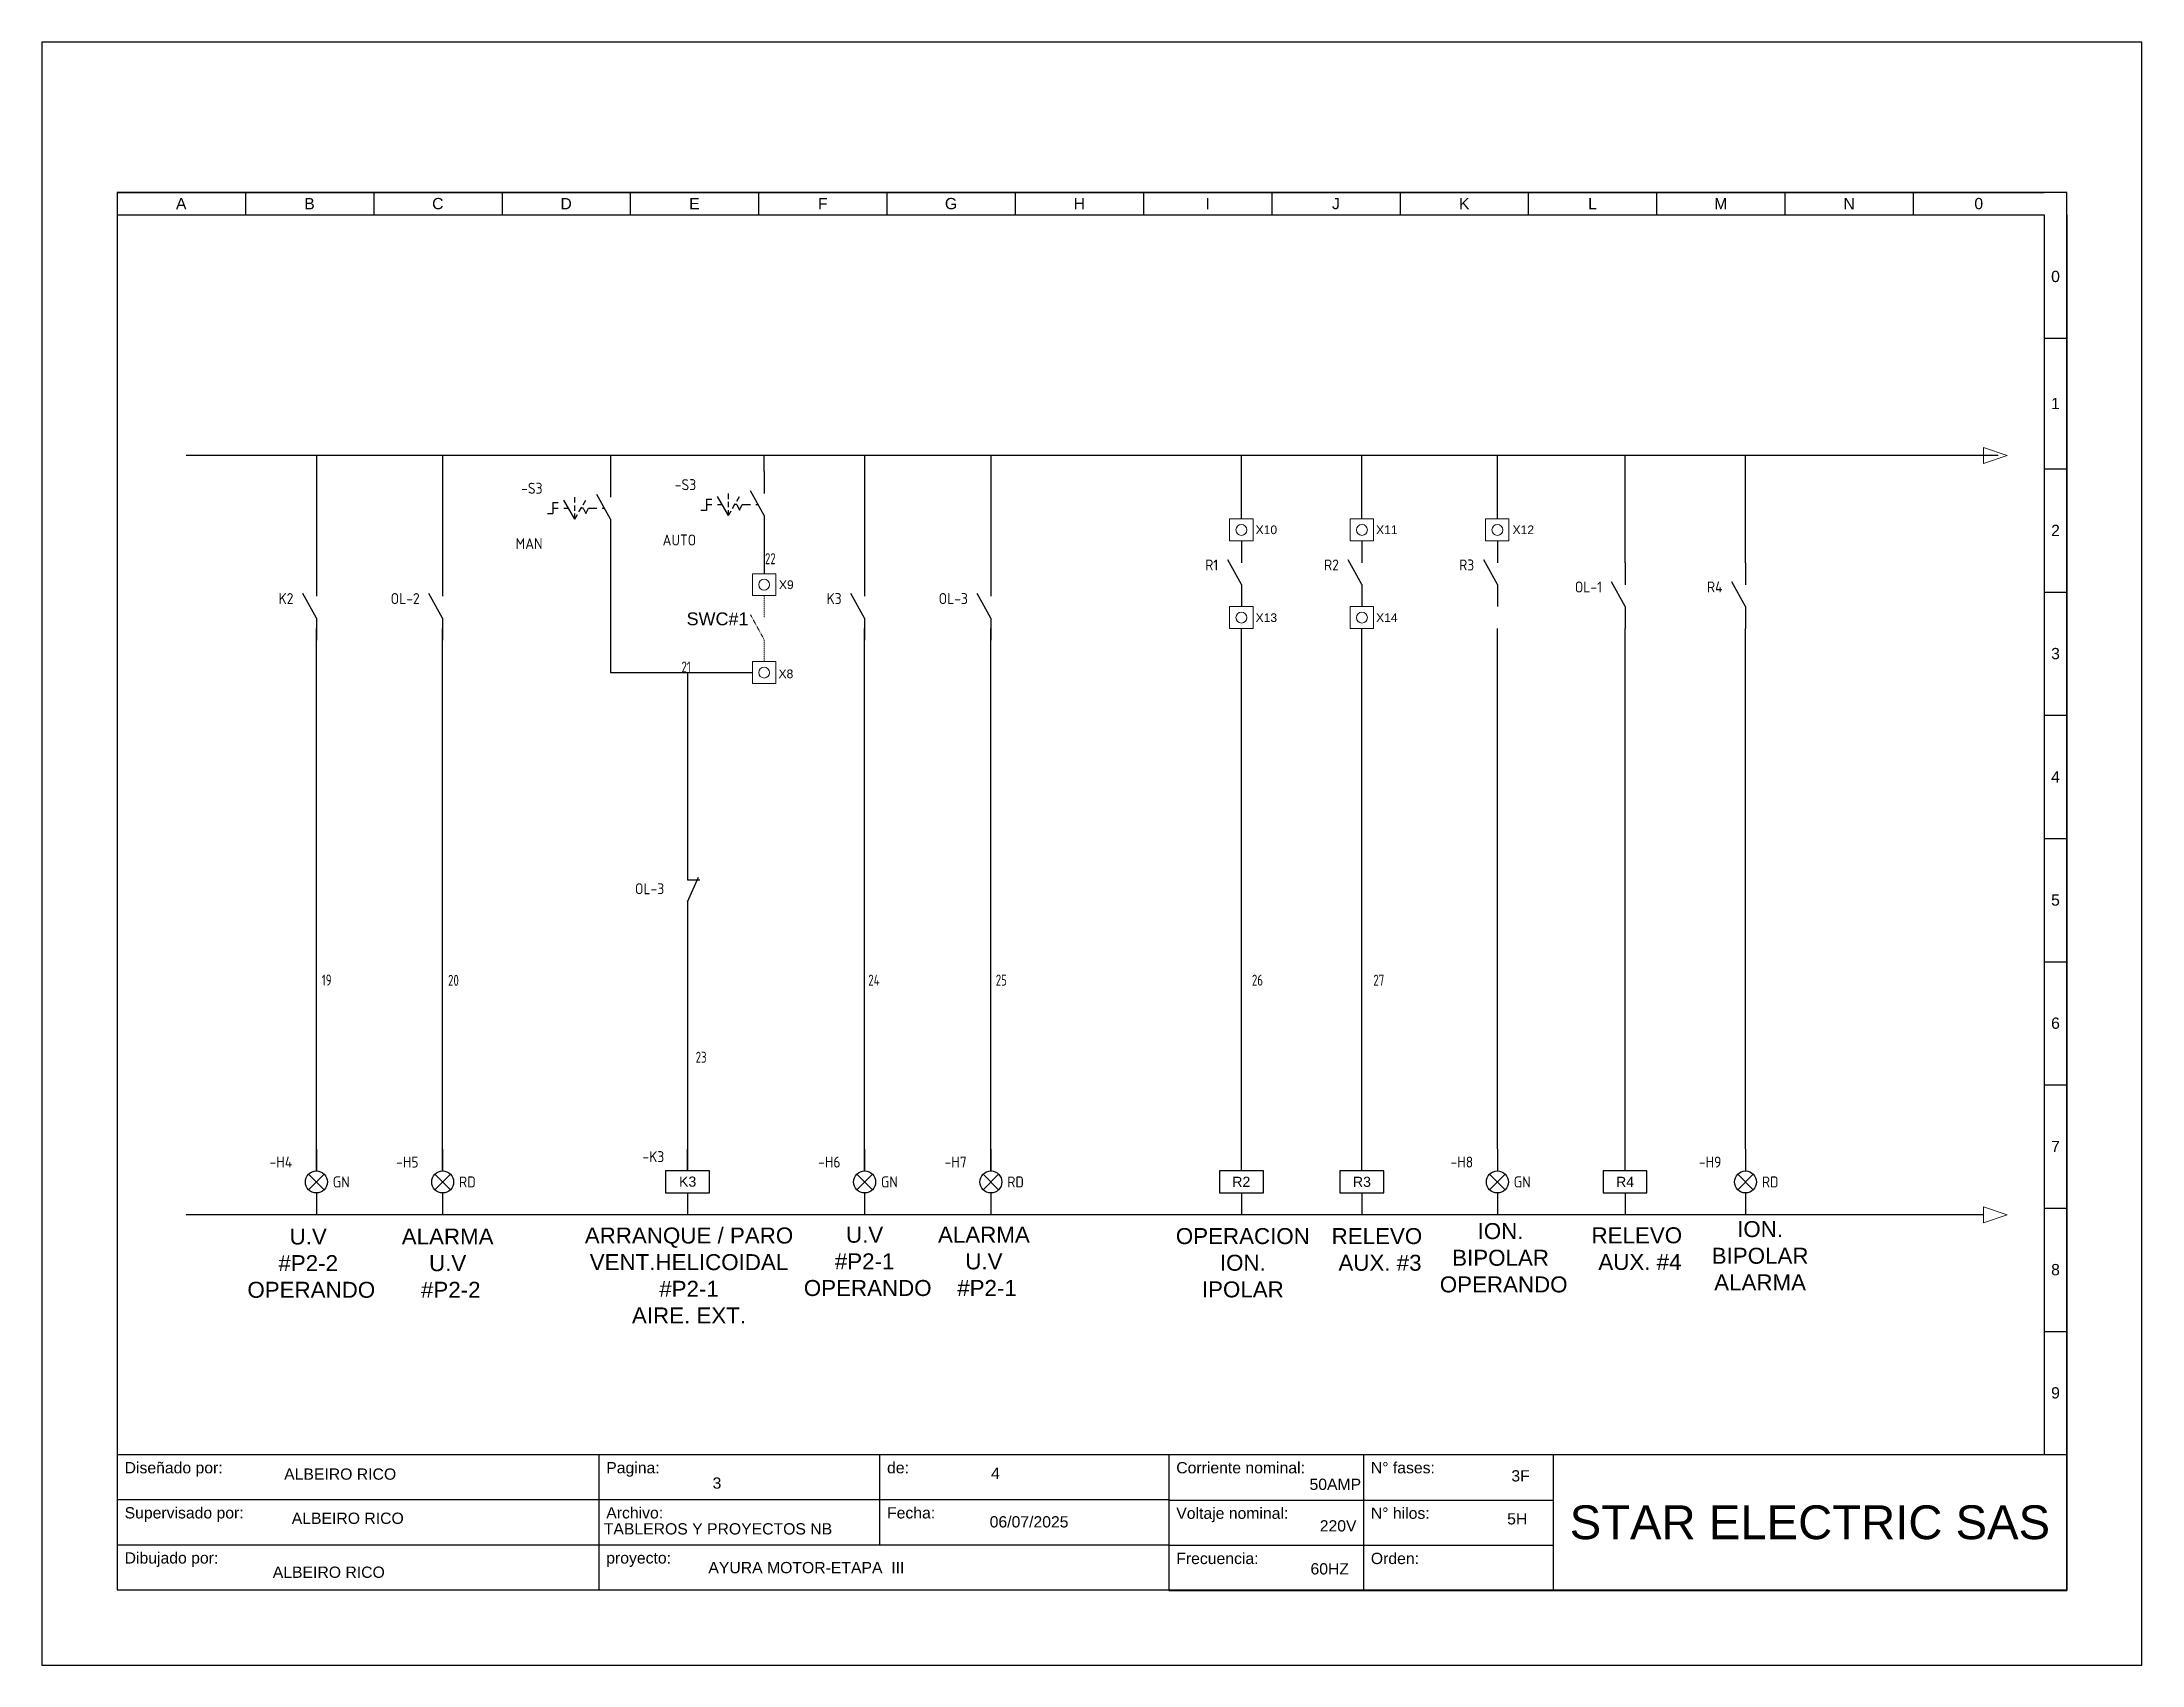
# Model space of a CAD drawing. Header units: millimetres. Extents: x 691 to 18605, y 670 to 10026.
# Drawn here: x 2793 to 3844, y 670 to 1483 of the extents above; entities that cross this region are included whole.
import ezdxf
from ezdxf.enums import TextEntityAlignment as Align

# ---------------------------------------------------------------- set-up
doc = ezdxf.new("R2010")
doc.units = ezdxf.units.MM
doc.linetypes.add('DASHEDX2', pattern=[1.5, 1, -0.5])
doc.linetypes.add('HIDDEN', pattern=[0.375, 0.25, -0.125])
for name, color, linetype in [('-DIAGRAMA', 7, 'Continuous'), ('-Electrico', 5, 'Continuous'), ('DESC', 150, 'Continuous'), ('MISC', 7, 'Continuous'), ('SYMS', 7, 'Continuous'), ('TAGS', 150, 'Continuous'), ('WIRENO', 72, 'Continuous'), ('YEL_14_THHN', 2, 'Continuous')]:
    doc.layers.add(name, color=color, linetype=linetype)
doc.styles.get("Standard").update_dxf_attribs({"font": 'arial.ttf'})
doc.styles.add('WD_IEC', font='ISOCP2.shx', dxfattribs={"width": 0.9, "height": 4})

msp = doc.modelspace()

# ---------------------------------------------------------------- texts
at = {"color": 0, "lineweight": 0}
for s, p in [('X10', (3400.5, 1236.4)), ('X11', (3460.8, 1236.4)), ('X12', (3529.1, 1236.4)), ('X9', (3161.9, 1208.9)), ('X13', (3400.5, 1192.4)), ('X14', (3460.8, 1192.4)), ('X8', (3161.7, 1164.3))]:
    msp.add_text(s, height=4.33, dxfattribs=at).set_placement(p)
at = {"color": 0, "lineweight": 0, "insert": (3115.7, 1197.2), "char_height": 6.43, "attachment_point": 1}
msp.add_mtext_dynamic_manual_height_columns('SWC#1', width=23.507, gutter_width=17.2, heights=[0], dxfattribs=at)
at = {"color": 0, "linetype": 'DASHEDX2', "char_height": 5.06, "attachment_point": 1}
for s, insert in [('K3', (3111.9, 914.9)), ('R2', (3388.8, 914.8)), ('R3', (3449.2, 914.8)), ('R4', (3580.9, 914.8))]:
    msp.add_mtext_dynamic_manual_height_columns(s, width=14.102, gutter_width=25.3, heights=[6.68], dxfattribs=dict(at, insert=insert))
at = {"color": 0, "lineweight": 0, "char_height": 8, "attachment_point": 2}
for s, insert, width in [('\\A1;U.V\\P#P2-2\\P OPERANDO', (2926.3, 888.9), 151.335), ('\\A1;ALARMA\\PU.V\\P #P2-2\\P ', (2996.1, 888.9), 177.165), ('\\A1;ARRANQUE / PARO\\PVENT.HELICOIDAL\\P#P2-1\\PAIRE. EXT.', (3116.9, 889.4), 230.839), ('\\A1;U.V\\P#P2-1\\P OPERANDO', (3204.8, 889.8), 151.335), ('\\A1;ALARMA\\PU.V\\P #P2-1\\P ', (3264.5, 889.8), 177.165), ('\\A1;OPERACION\\PION.\\PIPOLAR\\P ', (3394.1, 889.1), 91.903), ('\\A1;RELEVO\\P AUX. #3\\P ', (3461.2, 889.1), 91.903), ('\\A1;ION.\\PBIPOLAR\\P OPERANDO', (3523.1, 891.6), 151.335), ('\\A1;RELEVO\\P AUX. #4\\P ', (3591.3, 889.5), 91.903), ('\\A1;ION.\\PBIPOLAR\\PALARMA', (3653, 892.6), 151.335)]:
    msp.add_mtext(s, dxfattribs=dict(at, insert=insert, width=width))

# ---------------------------------------------------------------- blocks, each defined once
blk = doc.blocks.new('VCR21')
for p, q in [((0, 7.5), (0, 2.5)), ((0, -2.5), (-3.12, 3.12)), ((0, -2.5), (0, -7.5))]:
    blk.add_line(p, q)
at = {"style": 'WD_IEC'}
for tag, p in [('INST', (-5.25, 6.75)), ('LOC', (-5.25, 3.75)), ('TAG2', (-5.25, 0.75)), ('DESC1', (-5.25, -6.75)), ('XREF', (-5.25, -3.75)), ('DESC2', (-5.25, -9.75)), ('DESC3', (-5.25, -12.75))]:
    blk.add_attdef(tag, text='', height=2.5, dxfattribs=at).set_placement(p, align=Align.RIGHT)
blk.add_attdef('TERM01', text='', height=2, rotation=90, dxfattribs=at).set_placement((-1, 7.5), align=Align.RIGHT)
at = {"style": 'WD_IEC', "flags": 1}
for tag, p, height in [('X2TERM01', (0, 7.5), 0.32), ('X4LINK', (-2.75, 0), 0.32), ('X1LINK', (-0.5, 0), 0.32), ('CONTACT', (4, -3.5), 1), ('FAMILY', (4, -5), 1), ('COMMON', (5.25, -4.75), 1), ('X8TERM02', (0, -7.5), 0.32)]:
    blk.add_attdef(tag, p, '', height=height, dxfattribs=at)
at = {"style": 'WD_IEC'}
blk.add_attdef('TERM02', (-1, -7.5), '', height=2, rotation=90, dxfattribs=at)
blk = doc.blocks.new('VLT1G')
for p, q in [((0, 7.5), (0, 2.5)), ((-1.77, -1.77), (1.77, 1.77)), ((1.77, -1.77), (-1.77, 1.77)), ((0, -2.5), (0, -7.5))]:
    blk.add_line(p, q)
blk.add_circle((0, 0), 2.5)
at = {"style": 'WD_IEC'}
for tag, p in [('INST', (-5.5, 10.25)), ('TAG1', (-5.5, 3.25)), ('LOC', (-5.5, 6.75)), ('DESC1', (-5.5, -6.35)), ('DESC2', (-5.5, -9.85)), ('DESC3', (-5.5, -13.35))]:
    blk.add_attdef(tag, text='', height=2.5, dxfattribs=at).set_placement(p, align=Align.RIGHT)
blk.add_attdef('TERM01', text='', height=2, rotation=90, dxfattribs=at).set_placement((-1, 7.5), align=Align.RIGHT)
at = {"style": 'WD_IEC', "flags": 1}
for tag, p, height in [('X2TERM01', (0, 7.5), 0.32), ('X4LINK', (-3, 0), 0.32), ('X1LINK', (3, 0), 0.32), ('ASSYCODE', (1, -4), 1), ('FAMILY', (1, -5.5), 1), ('X8TERM02', (0, -7.5), 0.32), ('CATDESC', (1, -7), 1)]:
    blk.add_attdef(tag, p, '', height=height, dxfattribs=at)
at = {"style": 'WD_IEC', "flags": 9}
for tag, p in [('MFG', (-6, -0.25)), ('CAT', (-6, -2.75))]:
    blk.add_attdef(tag, text='', height=1.5, dxfattribs=at).set_placement(p, align=Align.RIGHT)
at = {"style": 'WD_IEC'}
blk.add_attdef('TERM02', (-1, -7.5), '', height=2, rotation=90, dxfattribs=at)
at = {"lineweight": 13, "style": 'WD_IEC'}
blk.add_attdef('COLOR', text='', height=2.5, dxfattribs=at).set_placement((3.75, 0), align=Align.MIDDLE_LEFT)
at = {"lineweight": 15, "style": 'WD_IEC'}
for tag, p in [('WDTAGALT', (-5.5, -21)), ('XREF', (-5.5, -18))]:
    blk.add_attdef(tag, text='', height=2.5, dxfattribs=at).set_placement(p, align=Align.RIGHT)
blk = doc.blocks.new('WD_WNV')
at = {"linetype": 'Continuous', "style": 'WD_IEC', "width": 0.8}
blk.add_attdef('WIRENO', text='', height=2.5, dxfattribs=at).set_placement((-1.6, 0), align=Align.MIDDLE_RIGHT)
at = {"style": 'WD_IEC', "flags": 1}
for tag, p in [('W08USER', (-1, 0.375)), ('W04USER', (-1, 0.875)), ('W05USER', (-1, 0.75)), ('W09USER', (-1, 0.25)), ('W03USER', (-1, 1)), ('W06USER', (-1, 0.625)), ('W07USER', (-1, 0.5)), ('W02USER', (-1, 1.125)), ('W01USER', (-1, 1.25)), ('W10USER', (-1, 0.125))]:
    blk.add_attdef(tag, text='', height=0.08, dxfattribs=at).set_placement(p, align=Align.CENTER)
blk = doc.blocks.new('*T3')
at = {"color": 0, "linetype": 'ByBlock', "lineweight": -2}
for p, q in [((0, 0), (139.92, 0)), ((0, 0), (0, -18)), ((64.08, 0), (64.08, -18)), ((101.44, 0), (101.44, -12)), ((139.92, 0), (139.92, -18)), ((0, -6), (139.92, -6)), ((0, -12), (139.92, -12)), ((0, -18), (139.92, -18))]:
    blk.add_line(p, q, dxfattribs=at)
at = {"color": 0, "char_height": 1.5, "attachment_point": 1}
for s, insert, width in [('{\\fArial|b0|i0|c162|p34;Diseñado por:}', (1, -1), 62.0824), ('{\\fArial|b0|i0|c162|p34;Pagina:}', (65.08, -1), 35.3574), ('{\\fArial|b0|i0|c162|p34;de}:', (102.44, -1), 36.4813), ('{\\fArial|b0|i0|c162|p34;Supervisado por:}', (1, -7), 62.0824), ('{\\fArial|b0|i0|c162|p34;Archivo:}', (65.08, -7), 35.3574), ('Fecha:', (102.44, -7), 36.4813), ('Dibujado por:', (1, -13), 62.0824), ('{\\fArial|b0|i0|c162|p34;proyecto:}', (65.08, -13), 73.8387)]:
    blk.add_mtext(s, dxfattribs=dict(at, insert=insert, width=width))
blk = doc.blocks.new('*T4')
at = {"color": 0, "linetype": 'ByBlock', "lineweight": -2}
for p, q in [((0, 0), (119.48, 0)), ((0, 0), (0, -18.07)), ((25.89, 0), (25.89, -18.07)), ((51.13, 0), (51.13, -18.07)), ((119.48, 0), (119.48, -18.07)), ((0, -6.05), (51.13, -6.05)), ((0, -12.07), (51.13, -12.07)), ((0, -18.07), (119.48, -18.07))]:
    blk.add_line(p, q, dxfattribs=at)
at = {"color": 0}
for s, insert, char_height, width, attachment_point in [('Corriente nominal:', (1, -1), 1.5, 23.894, 1), ('{\\fArial|b0|i0|c162|p34;N° fases:}', (26.89, -1), 1.5, 23.2313, 1), ('Voltaje nominal:', (1, -7.05), 1.5, 23.894, 1), ('{\\fArial|b0|i0|c162|p34;N° hilos:}', (26.89, -7.05), 1.5, 23.2313, 1), ('{\\fArial|b0|i0|c162|p34;STAR ELECTRIC SAS}', (85.3, -9.04), 4.5, 66.3536, 5), ('Frecuencia:', (1, -13.07), 1.5, 23.894, 1), ('{\\fArial|b0|i0|c162|p34;Orden}:', (26.89, -13.07), 1.5, 23.2313, 1)]:
    blk.add_mtext(s, dxfattribs=dict(at, insert=insert, char_height=char_height, width=width, attachment_point=attachment_point))
blk = doc.blocks.new('CAJETIN')
for p, q in [((0, 185.97), (-259.4, 185.97)), ((-259.4, 185.97), (-259.4, 0.07)), ((-259.4, 185.97), (-2.99, 185.97)), ((-259.4, 185.97), (-259.4, 182.97)), ((-242.33, 185.97), (-242.33, 182.97)), ((-225.26, 185.97), (-225.26, 182.97)), ((-208.19, 185.97), (-208.19, 182.97)), ((-191.12, 185.97), (-191.12, 182.97)), ((-174.05, 185.97), (-174.05, 182.97)), ((-156.98, 185.97), (-156.98, 182.97)), ((-139.91, 185.97), (-139.91, 182.97)), ((-122.84, 185.97), (-122.84, 182.97)), ((-105.77, 185.97), (-105.77, 182.97)), ((-88.7, 185.97), (-88.7, 182.97)), ((-71.64, 185.97), (-71.64, 182.97)), ((-54.57, 185.97), (-54.57, 182.97)), ((-37.5, 185.97), (-37.5, 182.97)), ((-20.43, 185.97), (-20.43, 182.97)), ((0, 0.07), (0, 185.97)), ((-259.4, 182.97), (-2.99, 182.97)), ((-3, 182.97), (-3, 18.07)), ((0, 182.97), (0, 18.07)), ((-3, 166.58), (0, 166.58)), ((-3, 149.19), (0, 149.19)), ((-3, 132.8), (0, 132.8)), ((-3, 116.41), (0, 116.41)), ((-3, 100.02), (0, 100.02)), ((-3, 83.63), (0, 83.63)), ((-3, 67.24), (0, 67.24)), ((-3, 50.85), (0, 50.85)), ((-3, 34.46), (0, 34.46)), ((-3, 18.07), (0, 18.07)), ((-259.4, 0.07), (0, 0.07))]:
    blk.add_line(p, q)
blk.add_lwpolyline([(-269.4, -9.93), (10, -9.93), (10, 205.97), (-269.4, 205.97)], close=True)
for name, p in [('*T3', (-259.4, 18.07)), ('*T4', (-119.48, 18.07))]:
    blk.add_blockref(name, p)
blk.add_text('0', height=1.5).set_placement((-2.08, 174.04))
at = {"char_height": 1.5, "attachment_point": 5}
for s, insert, width in [('A', (-250.87, 184.47), 17.0695), ('B', (-233.8, 184.47), 17.0695), ('C', (-216.73, 184.47), 17.0695), ('D', (-199.66, 184.47), 17.0695), ('E', (-182.59, 184.47), 17.0695), ('F', (-165.52, 184.47), 17.0695), ('G', (-148.45, 184.47), 17.0695), ('H', (-131.38, 184.47), 17.0695), ('I', (-114.31, 184.47), 17.0695), ('J', (-97.24, 184.47), 17.0695), ('K', (-80.17, 184.47), 17.0695), ('L', (-63.1, 184.47), 17.0695), ('M', (-46.03, 184.47), 17.0695), ('N', (-28.96, 184.47), 17.0695), ('0', (-11.71, 184.47), 17.4362), ('1', (-1.5, 157.89), 3), ('2', (-1.5, 141), 3), ('3', (-1.5, 124.61), 3), ('4', (-1.5, 108.22), 3), ('5', (-1.5, 91.83), 3), ('6', (-1.5, 75.44), 3), ('7', (-1.5, 59.05), 3), ('8', (-1.5, 42.66), 3), ('9', (-1.5, 26.27), 3)]:
    blk.add_mtext(s, dxfattribs=dict(at, insert=insert, width=width))
for tag, p in [('DISEÑADO_POR', (-230.86, 14.78)), ('SUPERVISADO_POR', (-229.59, 8.32)), ('DIBUJADO_POR', (-231.25, 2.42))]:
    blk.add_attdef(tag, text='', height=1.5).set_placement(p, align=Align.MIDDLE)
for tag, p in [('PAGINA', (-180.19, 13.54)), ('DE', (-143.12, 14.83)), ('A', (-97.02, 13.49)), ('F', (-73.9, 14.47)), ('ARCHIVO', (-179.45, 8.2)), ('FECHA', (-143.31, 8.38)), ('V', (-96.96, 8.58)), ('H', (-74.46, 8.76)), ('PROYECTO', (-180.75, 3.04)), ('HZ', (-98.06, 2.87)), ('OR', (-74.83, 2.5))]:
    blk.add_attdef(tag, p, '', height=1.5)
blk = doc.blocks.new('VSS113')
for p, q in [((0, 7.5), (0, 2.5)), ((-13.12, 1.25), (-11.88, 1.25)), ((-13.12, 1.25), (-13.12, -1.25)), ((-13.12, 0), (-11.88, 0)), ((-8.12, -2.5), (-10.62, 1.83)), ((-10.62, 0), (-9.57, 0)), ((-8.12, 1.25), (-8.12, 2.5)), ((-8.12, -0.63), (-8.12, 0.62)), ((-7.19, -0.88), (-6.56, 0.21)), ((-6.25, 0), (-6.68, 0)), ((-6.25, 0.75), (-5.62, 1.83)), ((-6.25, 0), (-5.62, -1.25)), ((-5.62, -1.25), (-5, 0)), ((-5, 0), (-3.12, 0)), ((0, -2.5), (-3.12, 3.12)), ((-1.88, 0), (-1.39, 0)), ((-14.38, -1.25), (-13.12, -1.25)), ((-8.12, -2.5), (-8.12, -1.25)), ((-8.12, -2.5), (-7.5, -1.42)), ((0, -2.5), (0, -7.5))]:
    blk.add_line(p, q)
at = {"style": 'WD_IEC'}
for tag, p in [('INST', (-15.5, 9.25)), ('TAG1', (-15.5, 3.25)), ('LOC', (-15.5, 6.25)), ('DESC1', (-15.5, -9.35)), ('DESC3', (-15.5, -15.35)), ('DESC2', (-15.5, -12.35))]:
    blk.add_attdef(tag, text='', height=2.5, dxfattribs=at).set_placement(p, align=Align.RIGHT)
at = {"style": 'WD_IEC', "flags": 8}
for tag, p in [('POS1', (-10.62, 3.5)), ('POS2', (-8.12, 3.5)), ('POS3', (-5.62, 3.5))]:
    blk.add_attdef(tag, text='', height=2, rotation=90, dxfattribs=at).set_placement(p, align=Align.MIDDLE_LEFT)
at = {"style": 'WD_IEC'}
blk.add_attdef('TERM01', text='', height=2, rotation=90, dxfattribs=at).set_placement((-1, 7.5), align=Align.RIGHT)
at = {"style": 'WD_IEC', "flags": 1}
for tag, p, height in [('X2TERM01', (0, 7.5), 0.32), ('CONTACT', (0.5, 4.5), 1), ('X1LINK', (0, 0), 0.32), ('COMMON', (1.75, 3.25), 1), ('X8TERM02', (0, -7.5), 0.32), ('ASSYCODE', (1, -9), 1), ('FAMILY', (1, -10.5), 1), ('CATDESC', (1, -12), 1)]:
    blk.add_attdef(tag, p, '', height=height, dxfattribs=at)
at = {"style": 'WD_IEC', "flags": 9}
for tag, p in [('MFG', (-16, -0.25)), ('CAT', (-16, -2.75))]:
    blk.add_attdef(tag, text='', height=1.5, dxfattribs=at).set_placement(p, align=Align.RIGHT)
at = {"style": 'WD_IEC'}
blk.add_attdef('TERM02', (-1, -7.5), '', height=2, rotation=90, dxfattribs=at)
at = {"lineweight": 15, "style": 'WD_IEC'}
blk.add_attdef('XREF', text='', height=2.5, dxfattribs=at).set_placement((-15.5, -6.35), align=Align.RIGHT)
blk.add_attdef('STATE', (1.25, -6.35), '', height=2.5, dxfattribs=at)
blk = doc.blocks.new('VCR22')
for p, q in [((0, 7.5), (0, 2.5)), ((0, -2.5), (2.5, 3.12)), ((0, 2.5), (2.87, 2.5)), ((0, -2.5), (0, -7.5))]:
    blk.add_line(p, q)
at = {"style": 'WD_IEC'}
for tag, p in [('INST', (-5.25, 5.25)), ('TAG2', (-5.25, -0.75)), ('LOC', (-5.25, 2.25)), ('DESC1', (-5.25, -6.75)), ('XREF', (-5.25, -3.75)), ('DESC2', (-5.25, -9.75)), ('DESC3', (-5.25, -12.75))]:
    blk.add_attdef(tag, text='', height=2.5, dxfattribs=at).set_placement(p, align=Align.RIGHT)
blk.add_attdef('TERM01', text='', height=2, rotation=90, dxfattribs=at).set_placement((-1, 7.5), align=Align.RIGHT)
at = {"style": 'WD_IEC', "flags": 1}
for tag, p, height in [('X2TERM01', (0, 7.5), 0.32), ('X4LINK', (-0.55, 0), 0.32), ('X1LINK', (1.92, 0), 0.32), ('CONTACT', (4, -3.5), 1), ('FAMILY', (4, -5), 1), ('COMMON', (5.25, -4.75), 1), ('X8TERM02', (0, -7.5), 0.32)]:
    blk.add_attdef(tag, p, '', height=height, dxfattribs=at)
at = {"style": 'WD_IEC'}
blk.add_attdef('TERM02', (-1, -7.5), '', height=2, rotation=90, dxfattribs=at)
blk = doc.blocks.new('VMS1')
for p, q in [((0, 2.5), (0, 7.5)), ((0, -2.5), (0, -7.5))]:
    blk.add_line(p, q)
blk.add_lwpolyline([(-5, 2.5), (-5, -2.5), (5, -2.5), (5, 2.5)], close=True)
at = {"style": 'WD_IEC'}
for tag, p in [('INST', (-5.25, 10.5)), ('LOC', (-5.25, 7.5)), ('TAG1', (-5.25, 4.5)), ('DESC1', (-5.25, -6.85)), ('DESC2', (-5.25, -9.85)), ('DESC3', (-5.25, -12.85))]:
    blk.add_attdef(tag, text='', height=2.5, dxfattribs=at).set_placement(p, align=Align.RIGHT)
blk.add_attdef('TERM01', text='', height=2, rotation=90, dxfattribs=at).set_placement((-1, 7.5), align=Align.RIGHT)
at = {"style": 'WD_IEC', "flags": 1}
for tag, p, height in [('X2TERM01', (0, 7.5), 0.32), ('X4LINK', (-5, 0), 0.32), ('X1LINK', (5, 0), 0.32), ('ASSYCODE', (1, -4), 1), ('FAMILY', (1, -5.5), 1), ('X8TERM02', (0, -7.5), 0.32), ('CATDESC', (1, -7), 1)]:
    blk.add_attdef(tag, p, '', height=height, dxfattribs=at)
at = {"style": 'WD_IEC', "flags": 9}
for tag, p in [('MFG', (-6, 1)), ('CAT', (-6, -1.5))]:
    blk.add_attdef(tag, text='', height=1.5, dxfattribs=at).set_placement(p, align=Align.RIGHT)
at = {"style": 'WD_IEC'}
blk.add_attdef('TERM02', (-1, -7.5), '', height=2, rotation=90, dxfattribs=at)
at = {"lineweight": 9, "style": 'WD_IEC'}
for tag, p in [('NO', (-5.5, -16.5)), ('NC', (-5.5, -19.5))]:
    blk.add_attdef(tag, text='', height=2.5, dxfattribs=at).set_placement(p, align=Align.TOP_RIGHT)
for tag, p in [('XREFNO', (-4, -16.5)), ('XREFNC', (-4, -19.5))]:
    blk.add_attdef(tag, text='', height=2.5, dxfattribs=at).set_placement(p, align=Align.TOP_LEFT)

# ---------------------------------------------------------------- linework, layer by layer
at = {"layer": '-DIAGRAMA', "color": 0, "lineweight": 0}
for centre in [(3393.4, 1238.5), (3453.7, 1238.5), (3521.5, 1238.5), (3154.5, 1211.1), (3393.4, 1194.6), (3453.7, 1194.6), (3154.5, 1167.1)]:
    msp.add_circle(centre, 2.72, dxfattribs=at)
at = {"layer": '-Electrico', "color": 0, "lineweight": 0, "ltscale": 0.08}
for points in [[(3387.5, 1244), (3399.2, 1244), (3399.2, 1233), (3387.5, 1233)], [(3447.9, 1244), (3459.5, 1244), (3459.5, 1233), (3447.9, 1233)], [(3515.6, 1244), (3527.3, 1244), (3527.3, 1233), (3515.6, 1233)], [(3148.7, 1216.6), (3160.4, 1216.6), (3160.4, 1205.6), (3148.7, 1205.6)], [(3387.5, 1200.1), (3399.2, 1200.1), (3399.2, 1189.1), (3387.5, 1189.1)], [(3447.9, 1200.1), (3459.5, 1200.1), (3459.5, 1189.1), (3447.9, 1189.1)], [(3148.7, 1172.6), (3160.4, 1172.6), (3160.4, 1161.6), (3148.7, 1161.6)]]:
    msp.add_lwpolyline(points, close=True, dxfattribs=at)
at = {"color": 0}
for p, q in [((2930.4, 1275.7), (2930.4, 1216.2)), ((2993.6, 1275.7), (2993.6, 1216.2)), ((3204.8, 1275.7), (3204.8, 1216.3)), ((3268, 1275.7), (3268, 1216.3)), ((3393.4, 1244), (3393.4, 1275.7)), ((3453.7, 1244), (3453.7, 1275.7)), ((3521.5, 1244), (3521.5, 1275.7)), ((3585.4, 1222.1), (3585.4, 1275.7)), ((3645.7, 1222.1), (3645.7, 1275.7)), ((3077.6, 1232.9), (3077.6, 1167.1)), ((3154.5, 1234.8), (3154.5, 1216.6)), ((2930.4, 917.7), (2930.4, 1189.1)), ((2993.6, 917.7), (2993.6, 1189.1)), ((3204.8, 917.7), (3204.8, 1189.1)), ((3268, 917.7), (3268, 1189.1)), ((3393.4, 928.7), (3393.4, 1189.1)), ((3453.7, 928.7), (3453.7, 1189.1)), ((3521.5, 928.7), (3521.5, 1189.1)), ((3585.4, 928.7), (3585.4, 1189.1)), ((3645.7, 928.7), (3645.7, 1189.1)), ((3077.6, 1167.1), (3148.7, 1167.1)), ((3116.1, 1167.1), (3116.1, 1074.3)), ((3116.1, 1041.4), (3116.1, 917.7))]:
    msp.add_line(p, q, dxfattribs=at)
at = {"color": 0, "linetype": 'Continuous', "lineweight": 0}
for p, q in [((3764.8, 1279.7), (3764.8, 1275.7)), ((3776.6, 1275.7), (3764.8, 1279.7)), ((3764.8, 1275.7), (3764.8, 1271.7)), ((3764.8, 1271.7), (3776.6, 1275.7)), ((3764.8, 899.7), (3764.8, 895.7)), ((3776.6, 895.7), (3764.8, 899.7)), ((3764.8, 895.7), (3764.8, 891.7)), ((3764.8, 891.7), (3776.6, 895.7))]:
    msp.add_line(p, q, dxfattribs=at)
at = {"color": 0, "linetype": 'HIDDEN', "lineweight": 0, "ltscale": 0.2}
for p, q in [((3154.5, 1194.6), (3154.5, 1205.6)), ((3154.5, 1183.6), (3147.7, 1196)), ((3154.5, 1172.6), (3154.5, 1183.6))]:
    msp.add_line(p, q, dxfattribs=at)
at = {"layer": 'YEL_14_THHN', "color": 0}
for p, q in [((3772.1, 1275.7), (2865.2, 1275.7)), ((3077.6, 1275.7), (3077.6, 1265.9)), ((3154.5, 1267.7), (3154.5, 1275.7)), ((3764.8, 895.7), (2865.2, 895.8))]:
    msp.add_line(p, q, dxfattribs=at)

# ---------------------------------------------------------------- block references
at = {"color": 0}
ref = msp.add_blockref('CAJETIN', (3806.5, 707.8), dxfattribs=dict(at, xscale=3.761929394681115, yscale=3.761929394681115, zscale=3.761929394681115))
ref.add_attrib('5H', '5H', (3526.4, 740.8), dxfattribs={"height": 5.64})
ref.add_attrib('3F', '3F', (3528.5, 762.3), dxfattribs={"height": 5.64})
ref.add_attrib('HZ', '60HZ', dxfattribs={"height": 5.64}).set_placement((3437.6, 718.6), align=Align.MIDDLE)
ref.add_attrib('V', '220V', dxfattribs={"height": 5.64}).set_placement((3441.8, 740.1), align=Align.MIDDLE)
ref.add_attrib('A', '50AMP', dxfattribs={"height": 5.64}).set_placement((3440.4, 760.9), align=Align.MIDDLE)
ref.add_attrib('PROYECTO', 'AYURA MOTOR-ETAPA  III', dxfattribs={"height": 5.643}).set_placement((3126.6, 719.2), align=Align.MIDDLE_LEFT)
ref.add_attrib('ARCHIVO', 'TABLEROS Y PROYECTOS NB', dxfattribs={"height": 5.643}).set_placement((3131.4, 738.6), align=Align.MIDDLE)
ref.add_attrib('DE', '4', (3268.1, 763.6), dxfattribs={"height": 5.64})
ref.add_attrib('PAGINA', '3', (3128.7, 758.7), dxfattribs={"height": 5.64})
ref.add_attrib('FECHA', '06/07/2025', (3267.4, 739.3), dxfattribs={"height": 5.64})
ref.add_attrib('DIBUJADO_POR', 'ALBEIRO RICO', dxfattribs={"height": 5.643}).set_placement((2936.6, 716.9), align=Align.MIDDLE)
ref.add_attrib('SUPERVISADO_POR', 'ALBEIRO RICO', dxfattribs={"height": 5.643}).set_placement((2946.1, 743.9), align=Align.MIDDLE)
ref.add_attrib('DISEÑADO_POR', 'ALBEIRO RICO', dxfattribs={"height": 5.643}).set_placement((2942.3, 766), align=Align.MIDDLE)
at = {"layer": 'SYMS', "color": 0}
ref = msp.add_blockref('VSS113', (3077.6, 1249.4), dxfattribs=dict(at, xscale=2.197145441597592, yscale=2.197145441597592, zscale=2.197145441597592))
ref.add_attrib('DESC1', 'MAN', dxfattribs={"layer": 'DESC', "height": 5.49, "style": 'WD_IEC'}).set_placement((3043.6, 1228.9), align=Align.RIGHT)
ref.add_attrib('TAG1', '-S3', dxfattribs={"layer": 'TAGS', "height": 5.49, "style": 'WD_IEC'}).set_placement((3043.6, 1256.6), align=Align.RIGHT)
ref = msp.add_blockref('VSS113', (3154.5, 1251.2), dxfattribs=dict(at, xscale=2.197145441597592, yscale=2.197145441597592, zscale=2.197145441597592))
ref.add_attrib('DESC1', 'AUTO', dxfattribs={"layer": 'DESC', "height": 5.49, "style": 'WD_IEC'}).set_placement((3120.5, 1230.7), align=Align.RIGHT)
ref.add_attrib('TAG1', '-S3', dxfattribs={"layer": 'TAGS', "height": 5.49, "style": 'WD_IEC'}).set_placement((3120.5, 1258.4), align=Align.RIGHT)
ref = msp.add_blockref('VCR21', (3393.4, 1216.6), dxfattribs=dict(at, xscale=2.197145441597592, yscale=2.197145441597592, zscale=2.197145441597592))
ref.add_attrib('TAG2', 'R1', dxfattribs={"layer": 'TAGS', "height": 5.49, "style": 'WD_IEC'}).set_placement((3381.8, 1218.2), align=Align.RIGHT)
ref = msp.add_blockref('VCR21', (3453.7, 1216.6), dxfattribs=dict(at, xscale=2.197145441597592, yscale=2.197145441597592, zscale=2.197145441597592))
ref.add_attrib('TAG2', 'R2', dxfattribs={"layer": 'TAGS', "height": 5.49, "style": 'WD_IEC'}).set_placement((3442.2, 1218.2), align=Align.RIGHT)
ref = msp.add_blockref('VCR21', (3521.5, 1216.6), dxfattribs=dict(at, xscale=2.197145441597592, yscale=2.197145441597592, zscale=2.197145441597592))
ref.add_attrib('TAG2', 'R3', dxfattribs={"layer": 'TAGS', "height": 5.49, "style": 'WD_IEC'}).set_placement((3509.9, 1218.2), align=Align.RIGHT)
ref = msp.add_blockref('VCR21', (3585.4, 1205.6), dxfattribs=dict(at, xscale=2.197145441597592, yscale=2.197145441597592, zscale=2.197145441597592))
ref.add_attrib('TAG2', 'OL-1', dxfattribs={"layer": 'TAGS', "height": 5.49, "style": 'WD_IEC'}).set_placement((3573.9, 1207.2), align=Align.RIGHT)
ref = msp.add_blockref('VCR21', (3645.7, 1205.6), dxfattribs=dict(at, xscale=2.197145441597592, yscale=2.197145441597592, zscale=2.197145441597592))
ref.add_attrib('TAG2', 'R4', dxfattribs={"layer": 'TAGS', "height": 5.49, "style": 'WD_IEC'}).set_placement((3634.2, 1207.2), align=Align.RIGHT)
ref = msp.add_blockref('VCR21', (2930.4, 1199.8), dxfattribs=dict(at, xscale=2.197145441597592, yscale=2.197145441597592, zscale=2.197145441597592))
ref.add_attrib('TAG2', 'K2', dxfattribs={"layer": 'TAGS', "height": 5.49, "style": 'WD_IEC'}).set_placement((2918.9, 1201.4), align=Align.RIGHT)
ref = msp.add_blockref('VCR21', (2993.6, 1199.8), dxfattribs=dict(at, xscale=2.197145441597592, yscale=2.197145441597592, zscale=2.197145441597592))
ref.add_attrib('TAG2', 'OL-2', dxfattribs={"layer": 'TAGS', "height": 5.49, "style": 'WD_IEC'}).set_placement((2982.1, 1201.4), align=Align.RIGHT)
ref = msp.add_blockref('VCR21', (3204.8, 1199.8), dxfattribs=dict(at, xscale=2.197145441597592, yscale=2.197145441597592, zscale=2.197145441597592))
ref.add_attrib('TAG2', 'K3', dxfattribs={"layer": 'TAGS', "height": 5.49, "style": 'WD_IEC'}).set_placement((3193.3, 1201.4), align=Align.RIGHT)
ref = msp.add_blockref('VCR21', (3268, 1199.8), dxfattribs=dict(at, xscale=2.197145441597592, yscale=2.197145441597592, zscale=2.197145441597592))
ref.add_attrib('TAG2', 'OL-3', dxfattribs={"layer": 'TAGS', "height": 5.49, "style": 'WD_IEC'}).set_placement((3256.5, 1201.4), align=Align.RIGHT)
ref = msp.add_blockref('VCR22', (3116.1, 1057.9), dxfattribs=dict(at, xscale=2.197145441597592, yscale=2.197145441597592, zscale=2.197145441597592))
ref.add_attrib('TAG2', 'OL-3', dxfattribs={"layer": 'TAGS', "height": 5.49, "style": 'WD_IEC'}).set_placement((3104.5, 1056.2), align=Align.RIGHT)
ref = msp.add_blockref('VLT1G', (2930.4, 912.2), dxfattribs=dict(at, xscale=2.197145441597592, yscale=2.197145441597592, zscale=2.197145441597592))
ref.add_attrib('COLOR', 'GN', dxfattribs={"layer": 'MISC', "lineweight": 13, "height": 5.49, "style": 'WD_IEC'}).set_placement((2938.6, 912.2), align=Align.MIDDLE_LEFT)
ref.add_attrib('TAG1', '-H4', dxfattribs={"layer": 'TAGS', "height": 5.49, "style": 'WD_IEC'}).set_placement((2918.3, 919.4), align=Align.RIGHT)
ref = msp.add_blockref('VLT1G', (2993.6, 912.2), dxfattribs=dict(at, xscale=2.197145441597592, yscale=2.197145441597592, zscale=2.197145441597592))
ref.add_attrib('COLOR', 'RD', dxfattribs={"layer": 'MISC', "lineweight": 13, "height": 5.49, "style": 'WD_IEC'}).set_placement((3001.8, 912.2), align=Align.MIDDLE_LEFT)
ref.add_attrib('TAG1', '-H5', dxfattribs={"layer": 'TAGS', "height": 5.49, "style": 'WD_IEC'}).set_placement((2981.5, 919.4), align=Align.RIGHT)
ref = msp.add_blockref('VMS1', (3116.1, 912.2), dxfattribs=dict(at, xscale=2.197145441597592, yscale=2.197145441597592, zscale=2.197145441597592))
ref.add_attrib('TAG1', '-K3', dxfattribs={"layer": 'TAGS', "height": 5.49, "style": 'WD_IEC'}).set_placement((3104.5, 922.1), align=Align.RIGHT)
ref = msp.add_blockref('VLT1G', (3204.8, 912.2), dxfattribs=dict(at, xscale=2.197145441597592, yscale=2.197145441597592, zscale=2.197145441597592))
ref.add_attrib('COLOR', 'GN', dxfattribs={"layer": 'MISC', "lineweight": 13, "height": 5.49, "style": 'WD_IEC'}).set_placement((3213, 912.2), align=Align.MIDDLE_LEFT)
ref.add_attrib('TAG1', '-H6', dxfattribs={"layer": 'TAGS', "height": 5.49, "style": 'WD_IEC'}).set_placement((3192.7, 919.4), align=Align.RIGHT)
ref = msp.add_blockref('VLT1G', (3268, 912.2), dxfattribs=dict(at, xscale=2.197145441597592, yscale=2.197145441597592, zscale=2.197145441597592))
ref.add_attrib('COLOR', 'RD', dxfattribs={"layer": 'MISC', "lineweight": 13, "height": 5.49, "style": 'WD_IEC'}).set_placement((3276.2, 912.2), align=Align.MIDDLE_LEFT)
ref.add_attrib('TAG1', '-H7', dxfattribs={"layer": 'TAGS', "height": 5.49, "style": 'WD_IEC'}).set_placement((3255.9, 919.4), align=Align.RIGHT)
at = {"layer": 'SYMS', "color": 0, "xscale": 2.197145441597592, "yscale": 2.197145441597592, "zscale": 2.197145441597592}
for p in [(3393.4, 912.2), (3453.7, 912.2), (3585.4, 912.2)]:
    msp.add_blockref('VMS1', p, dxfattribs=at)
at = {"layer": 'SYMS', "color": 0}
ref = msp.add_blockref('VLT1G', (3521.5, 912.2), dxfattribs=dict(at, xscale=2.197145441597592, yscale=2.197145441597592, zscale=2.197145441597592))
ref.add_attrib('COLOR', 'GN', dxfattribs={"layer": 'MISC', "lineweight": 13, "height": 5.49, "style": 'WD_IEC'}).set_placement((3529.7, 912.2), align=Align.MIDDLE_LEFT)
ref.add_attrib('TAG1', '-H8', dxfattribs={"layer": 'TAGS', "height": 5.49, "style": 'WD_IEC'}).set_placement((3509.4, 919.4), align=Align.RIGHT)
ref = msp.add_blockref('VLT1G', (3645.7, 912.2), dxfattribs=dict(at, xscale=2.197145441597592, yscale=2.197145441597592, zscale=2.197145441597592))
ref.add_attrib('COLOR', 'RD', dxfattribs={"layer": 'MISC', "lineweight": 13, "height": 5.49, "style": 'WD_IEC'}).set_placement((3653.9, 912.2), align=Align.MIDDLE_LEFT)
ref.add_attrib('TAG1', '-H9', dxfattribs={"layer": 'TAGS', "height": 5.49, "style": 'WD_IEC'}).set_placement((3633.6, 919.4), align=Align.RIGHT)
at = {"layer": 'WIRENO', "color": 0}
ref = msp.add_blockref('WD_WNV', (3162.6, 1231.7), dxfattribs=dict(at, xscale=2.197145441597592, yscale=2.197145441597592, zscale=2.197145441597592))
ref.add_attrib('WIRENO', '22', dxfattribs={"linetype": 'Continuous', "height": 5.49, "style": 'WD_IEC', "width": 0.8}).set_placement((3160.3, 1224.1), align=Align.MIDDLE_RIGHT)
ref = msp.add_blockref('WD_WNV', (3121.7, 1177.4), dxfattribs=dict(at, xscale=2.197145441597592, yscale=2.197145441597592, zscale=2.197145441597592))
ref.add_attrib('WIRENO', '21', dxfattribs={"linetype": 'Continuous', "height": 5.49, "style": 'WD_IEC', "width": 0.8}).set_placement((3117.8, 1169.9), align=Align.MIDDLE_RIGHT)
ref = msp.add_blockref('WD_WNV', (2936, 1016.8), dxfattribs=dict(at, xscale=2.197145441597592, yscale=2.197145441597592, zscale=2.197145441597592))
ref.add_attrib('WIRENO', '19', dxfattribs={"linetype": 'Continuous', "height": 5.49, "style": 'WD_IEC', "width": 0.8}).set_placement((2938, 1013.2), align=Align.MIDDLE_RIGHT)
ref = msp.add_blockref('WD_WNV', (2999.2, 1016.7), dxfattribs=dict(at, xscale=2.197145441597592, yscale=2.197145441597592, zscale=2.197145441597592))
ref.add_attrib('WIRENO', '20', dxfattribs={"linetype": 'Continuous', "height": 5.49, "style": 'WD_IEC', "width": 0.8}).set_placement((3001.7, 1013.1), align=Align.MIDDLE_RIGHT)
ref = msp.add_blockref('WD_WNV', (3210.4, 1016.8), dxfattribs=dict(at, xscale=2.197145441597592, yscale=2.197145441597592, zscale=2.197145441597592))
ref.add_attrib('WIRENO', '24', dxfattribs={"linetype": 'Continuous', "height": 5.49, "style": 'WD_IEC', "width": 0.8}).set_placement((3212.3, 1013.2), align=Align.MIDDLE_RIGHT)
ref = msp.add_blockref('WD_WNV', (3273.6, 1016.8), dxfattribs=dict(at, xscale=2.197145441597592, yscale=2.197145441597592, zscale=2.197145441597592))
ref.add_attrib('WIRENO', '25', dxfattribs={"linetype": 'Continuous', "height": 5.49, "style": 'WD_IEC', "width": 0.8}).set_placement((3276, 1013.2), align=Align.MIDDLE_RIGHT)
ref = msp.add_blockref('WD_WNV', (3401.7, 1016.8), dxfattribs=dict(at, xscale=2.197145441597592, yscale=2.197145441597592, zscale=2.197145441597592))
ref.add_attrib('WIRENO', '26', dxfattribs={"linetype": 'Continuous', "height": 5.49, "style": 'WD_IEC', "width": 0.8}).set_placement((3404.2, 1013.2), align=Align.MIDDLE_RIGHT)
ref = msp.add_blockref('WD_WNV', (3462.4, 1016.8), dxfattribs=dict(at, xscale=2.197145441597592, yscale=2.197145441597592, zscale=2.197145441597592))
ref.add_attrib('WIRENO', '27', dxfattribs={"linetype": 'Continuous', "height": 5.49, "style": 'WD_IEC', "width": 0.8}).set_placement((3464.9, 1013.2), align=Align.MIDDLE_RIGHT)
ref = msp.add_blockref('WD_WNV', (3121.7, 975.4), dxfattribs=dict(at, xscale=2.197145441597592, yscale=2.197145441597592, zscale=2.197145441597592))
ref.add_attrib('WIRENO', '23', dxfattribs={"linetype": 'Continuous', "height": 5.49, "style": 'WD_IEC', "width": 0.8}).set_placement((3125.7, 974.6), align=Align.MIDDLE_RIGHT)

msp.set_redraw_order([(e.dxf.handle, doc.entitydb.next_handle()) for e in msp.query("TEXT MTEXT ATTDEF DIMENSION ARC_DIMENSION")])  # texts and dimensions are drawn at this point

doc.saveas('drawing.dxf')
